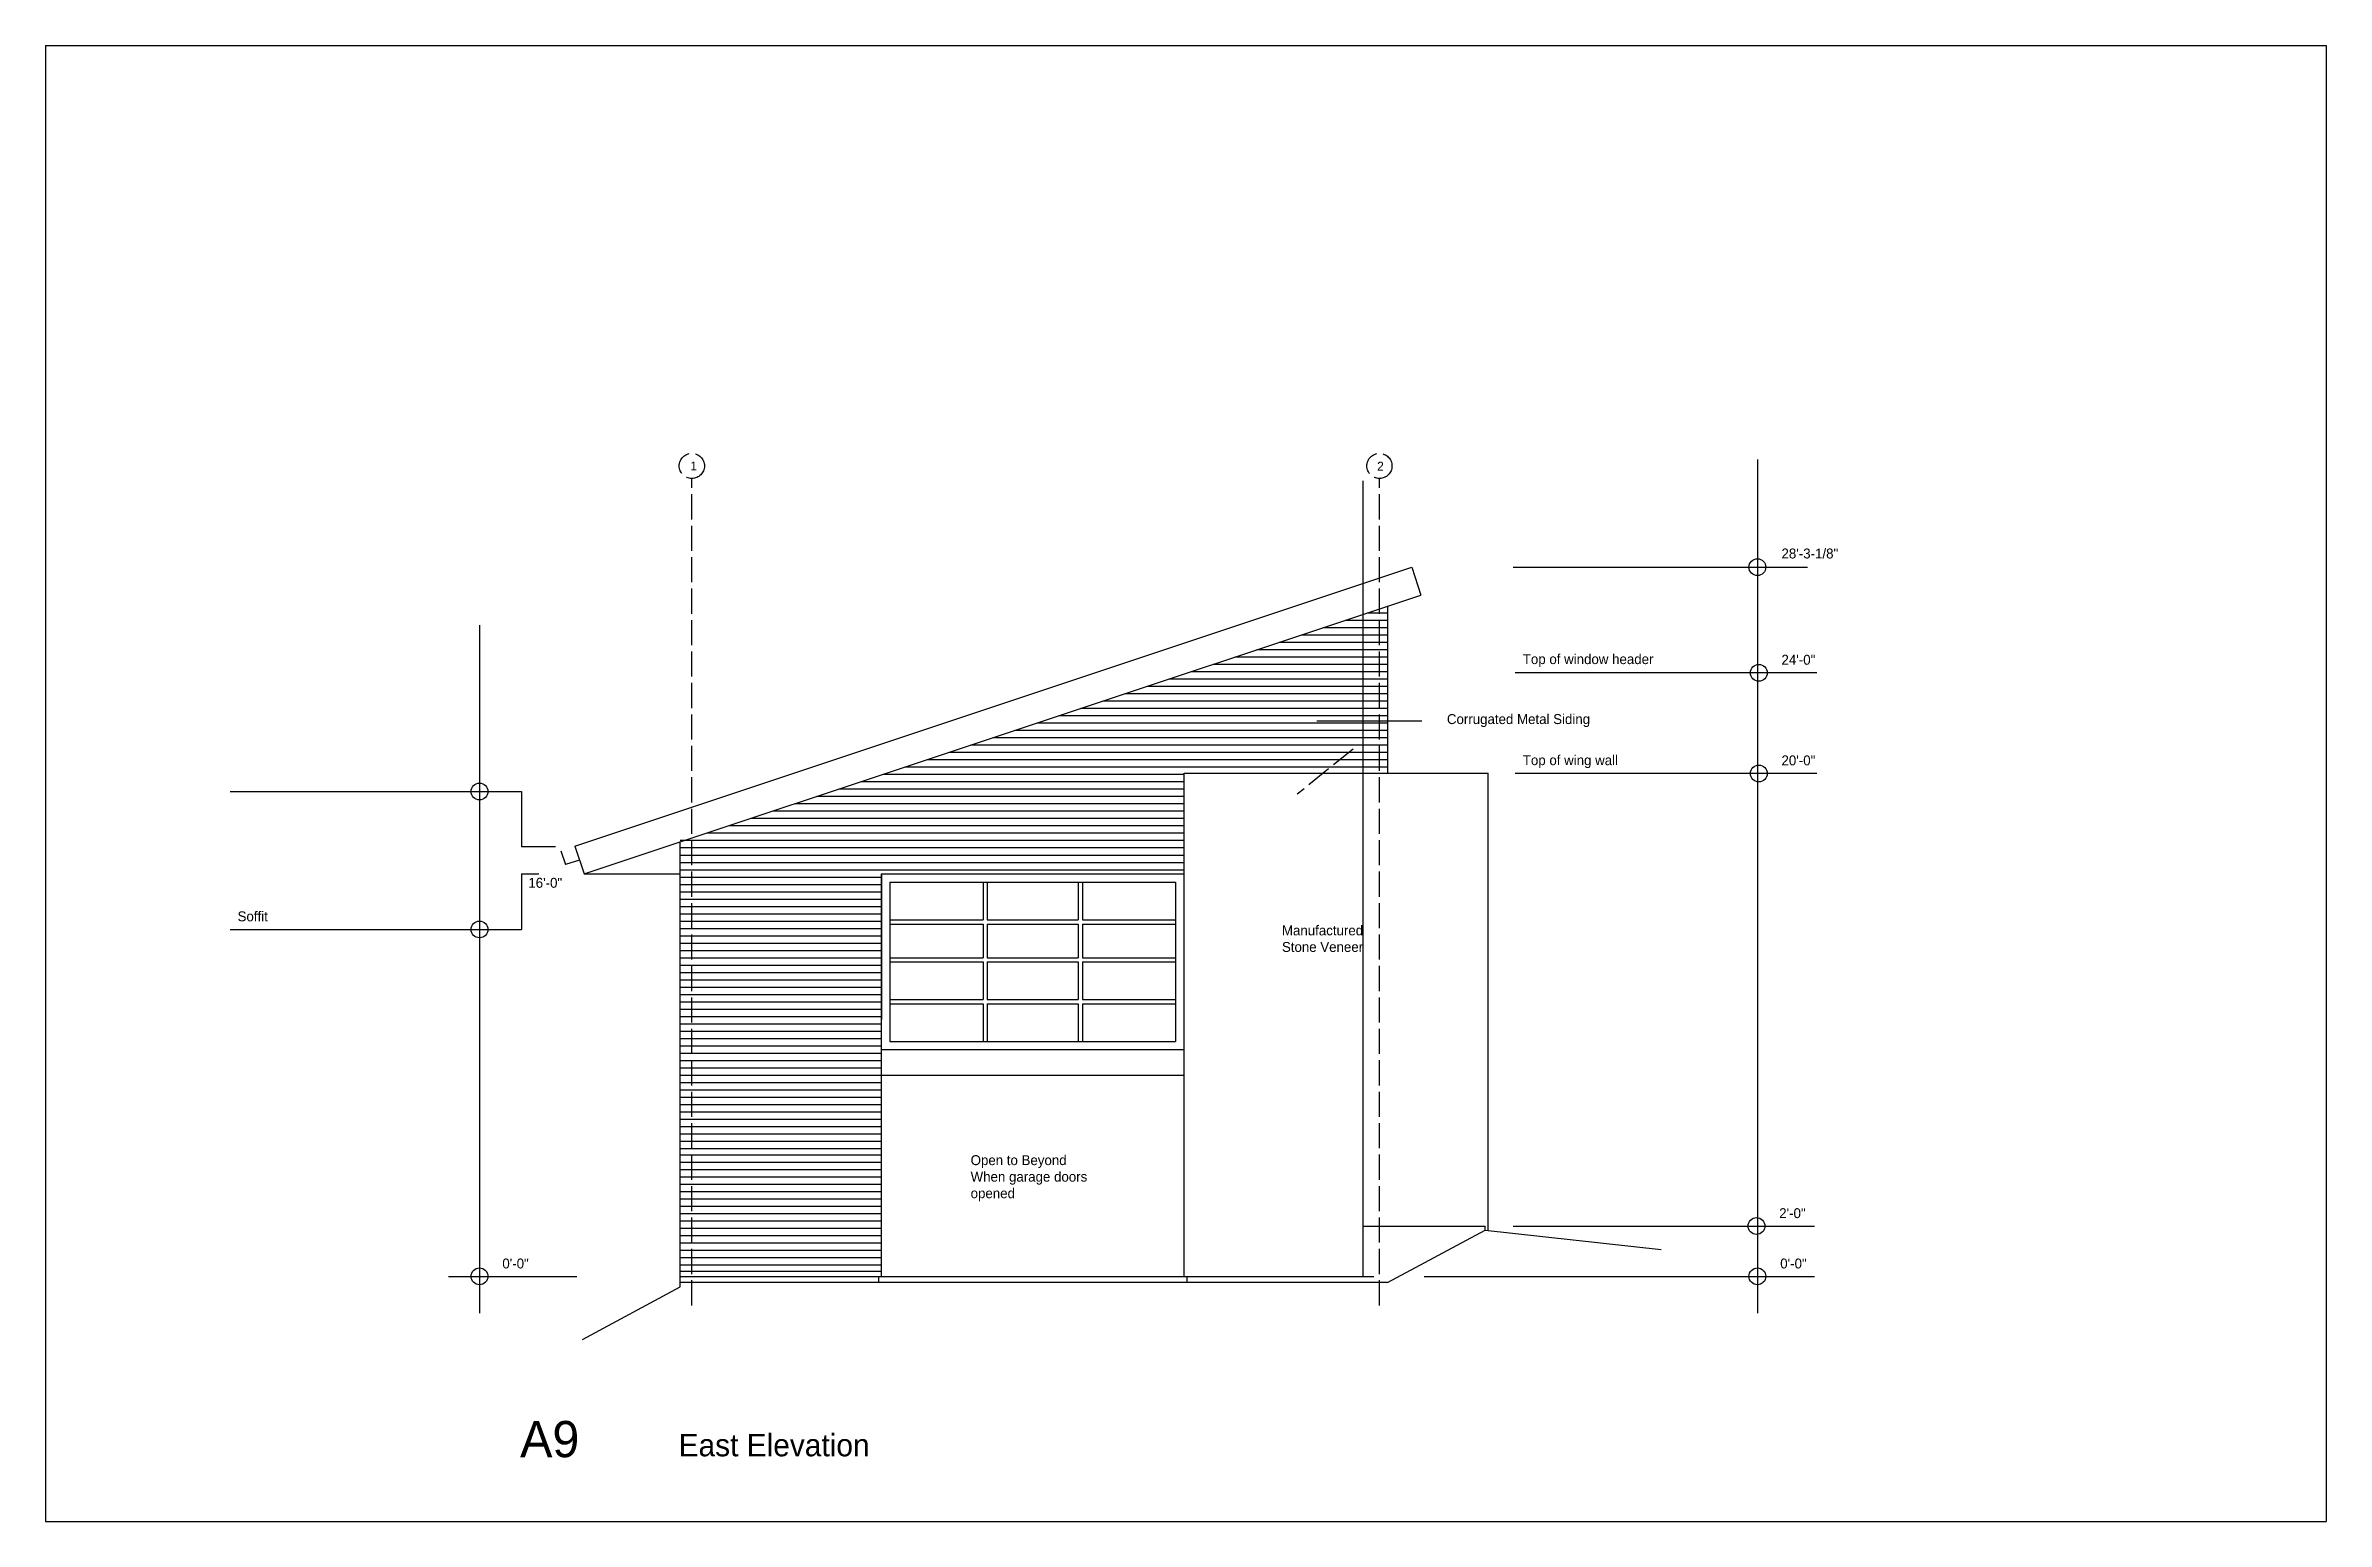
# Model space of a CAD drawing. Header units: inches. Extents: x 967 to 7331, y 452 to 3434.
# Drawn here: x 2166 to 3254, y 452 to 1156 of the extents above; entities that cross this region are included whole.
import ezdxf

# ---------------------------------------------------------------- set-up
doc = ezdxf.new("R2010")
doc.units = ezdxf.units.IN
doc.header["$MEASUREMENT"] = 0
doc.linetypes.add('ACAD_ISO02W100', pattern=[15, 12, -3])
for name, color, linetype in [('const', 7, 'Continuous'), ('e1', 7, 'Continuous'), ('e2', 251, 'Continuous'), ('glassSwing', 172, 'ACAD_ISO02W100'), ('grid', 252, 'ACAD_ISO02W100'), ('walls', 7, 'Continuous')]:
    doc.layers.add(name, color=color, linetype=linetype)

msp = doc.modelspace()

# ---------------------------------------------------------------- texts
at = {"layer": 'const', "attachment_point": 1}
for s, insert, char_height, width in [('1', (2473.6, 957.3), 4.26, 1625.197), ('2', (2801.2, 957.2), 4.26, 1625.197), ('28\'-3-1/8"', (2994.1, 915.8), 4.74, 1805.775), ('\\PTop of window header', (2870.7, 873.3), 4.736, 1805.775), ('24\'-0"', (2994.1, 865.1), 4.74, 1805.775), ('Corrugated Metal Siding', (2834.5, 836.8), 4.736, 1805.775), ('Top of wing wall', (2870.7, 817.2), 4.736, 1805.775), ('20\'-0"', (2994.1, 817.1), 4.74, 1805.775), ('16\'-0"', (2396.3, 758.7), 4.74, 1805.775), ('Soffit', (2257.6, 742.7), 4.74, 1805.775), ('Manufactured^JStone Veneer', (2755.8, 736), 4.736, 1805.775), ('Open to Beyond^JWhen garage doors^Jopened', (2607.3, 626.4), 4.736, 1805.775), ('2\'-0"', (2993, 601.1), 4.74, 1805.775), ('0\'-0"', (2383.9, 577.1), 4.74, 1805.775), ('0\'-0"', (2993.5, 577.1), 4.74, 1805.775), ('A9', (2392.4, 499.6), 17.26, 6582.049), ('East Elevation', (2468, 493.4), 10.656, 4062.993)]:
    msp.add_mtext(s, dxfattribs=dict(at, insert=insert, char_height=char_height, width=width))

# ---------------------------------------------------------------- linework, layer by layer
for p, q in [((2166, 1155.7), (3254, 1155.7)), ((2166, 1155.7), (2166, 451.7)), ((3254, 1155.7), (3254, 451.7)), ((2166, 451.7), (3254, 451.7))]:
    msp.add_line(p, q)
at = {"layer": 'e1'}
for p, q in [((2817.7, 906.9), (2822.1, 893.6)), ((2709.1, 568.6), (2709.1, 808.6)), ((2418.5, 773.8), (2422.9, 760.6)), ((2411.8, 771.6), (2414, 765)), ((2564.8, 664.6), (2564.8, 760.6)), ((2564.8, 760.6), (2709.1, 760.6)), ((2564.8, 664.6), (2709.1, 664.6)), ((2710.6, 565.6), (2710.6, 568.6))]:
    msp.add_line(p, q, dxfattribs=at)
at = {"layer": 'e2'}
for p, q in [((2982.6, 958.3), (2982.6, 551.1)), ((2794.6, 592.6), (2794.6, 948.1)), ((2866.1, 906.9), (3006.5, 906.9)), ((2785.9, 881.6), (2806.3, 881.6)), ((2796.4, 885.1), (2806.3, 885.1)), ((2373, 879.2), (2373, 551.1)), ((2754.4, 871.1), (2806.3, 871.1)), ((2764.9, 874.6), (2806.3, 874.6)), ((2775.4, 878.1), (2806.3, 878.1)), ((2722.9, 860.6), (2806.3, 860.6)), ((2733.4, 864.1), (2806.3, 864.1)), ((2743.9, 867.6), (2806.3, 867.6)), ((2691.4, 850.1), (2806.3, 850.1)), ((2701.9, 853.6), (2806.3, 853.6)), ((2712.4, 857.1), (2806.3, 857.1)), ((2867.1, 856.6), (3010.9, 856.6)), ((2659.9, 839.6), (2806.3, 839.6)), ((2670.4, 843.1), (2806.3, 843.1)), ((2680.9, 846.6), (2806.3, 846.6)), ((2628.4, 829.1), (2806.3, 829.1)), ((2638.9, 832.6), (2806.3, 832.6)), ((2649.4, 836.1), (2806.3, 836.1)), ((2596.9, 818.6), (2806.3, 818.6)), ((2607.4, 822.1), (2806.3, 822.1)), ((2617.9, 825.6), (2806.3, 825.6)), ((2565.4, 808.1), (2709.1, 808.1)), ((2575.9, 811.6), (2806.3, 811.6)), ((2586.4, 815.1), (2806.3, 815.1)), ((2867.1, 808.6), (3010.9, 808.6)), ((2254, 799.9), (2393.1, 799.9)), ((2393.1, 799.9), (2393.1, 773.5)), ((2533.9, 797.6), (2709.1, 797.6)), ((2544.4, 801.1), (2709.1, 801.1)), ((2554.9, 804.6), (2709.1, 804.6)), ((2491.9, 783.6), (2709.1, 783.6)), ((2502.4, 787.1), (2709.1, 787.1)), ((2512.9, 790.6), (2709.1, 790.6)), ((2523.4, 794.1), (2709.1, 794.1)), ((2409.3, 773.5), (2393.1, 773.5)), ((2468.8, 776.6), (2709.1, 776.6)), ((2468.8, 760.6), (2468.8, 775.9)), ((2468.8, 773.1), (2709.1, 773.1)), ((2481.4, 780.1), (2709.1, 780.1)), ((2468.8, 769.6), (2709.1, 769.6)), ((2468.8, 766.1), (2709.1, 766.1)), ((2468.8, 762.6), (2709.1, 762.6)), ((2393.1, 760.6), (2401.3, 760.6)), ((2393.1, 760.6), (2393.1, 734.1)), ((2468.8, 759.1), (2564.8, 759.1)), ((2468.8, 755.6), (2564.8, 755.6)), ((2468.8, 752.1), (2564.8, 752.1)), ((2564.8, 760.6), (2564.8, 691.1)), ((2564.8, 760.6), (2695.8, 760.6)), ((2564.8, 760.6), (2695.8, 760.6)), ((2568.8, 756.6), (2568.8, 680.6)), ((2568.8, 756.6), (2705.1, 756.6)), ((2613.2, 756.6), (2613.2, 738.6)), ((2615.2, 756.6), (2615.2, 738.6)), ((2658.6, 756.6), (2658.6, 738.6)), ((2660.6, 756.6), (2660.6, 738.6)), ((2705.1, 756.6), (2705.1, 680.6)), ((2468.8, 748.6), (2564.8, 748.6)), ((2468.8, 745.1), (2564.8, 745.1)), ((2468.8, 741.6), (2564.8, 741.6)), ((2254, 734.1), (2393.1, 734.1)), ((2468.8, 738.1), (2564.8, 738.1)), ((2468.8, 734.6), (2564.8, 734.6)), ((2468.8, 731.1), (2564.8, 731.1)), ((2568.8, 738.6), (2613.2, 738.6)), ((2568.8, 736.6), (2613.2, 736.6)), ((2613.2, 736.6), (2613.2, 720.6)), ((2615.2, 738.6), (2658.6, 738.6)), ((2615.2, 736.6), (2658.6, 736.6)), ((2615.2, 736.6), (2615.2, 720.6)), ((2658.6, 736.6), (2658.6, 720.6)), ((2660.6, 738.6), (2705.1, 738.6)), ((2660.6, 736.6), (2705.1, 736.6)), ((2660.6, 736.6), (2660.6, 720.6)), ((2468.8, 727.6), (2564.8, 727.6)), ((2468.8, 724.1), (2564.8, 724.1)), ((2468.8, 720.6), (2564.8, 720.6)), ((2568.8, 720.6), (2613.2, 720.6)), ((2568.8, 718.6), (2613.2, 718.6)), ((2613.2, 718.6), (2613.2, 700.6)), ((2615.2, 720.6), (2658.6, 720.6)), ((2615.2, 718.6), (2658.6, 718.6)), ((2615.2, 718.6), (2615.2, 700.6)), ((2658.6, 718.6), (2658.6, 700.6)), ((2660.6, 720.6), (2705.1, 720.6)), ((2660.6, 718.6), (2705.1, 718.6)), ((2660.6, 718.6), (2660.6, 700.6)), ((2468.8, 717.1), (2564.8, 717.1)), ((2468.8, 713.6), (2564.8, 713.6)), ((2468.8, 710.1), (2564.8, 710.1)), ((2468.8, 706.6), (2564.8, 706.6)), ((2468.8, 703.1), (2564.8, 703.1)), ((2468.8, 699.6), (2564.8, 699.6)), ((2568.8, 700.6), (2613.2, 700.6)), ((2568.8, 698.6), (2613.2, 698.6)), ((2613.2, 698.6), (2613.2, 680.6)), ((2615.2, 700.6), (2658.6, 700.6)), ((2615.2, 698.6), (2658.6, 698.6)), ((2615.2, 698.6), (2615.2, 680.6)), ((2658.6, 698.6), (2658.6, 680.6)), ((2660.6, 700.6), (2705.1, 700.6)), ((2660.6, 698.6), (2660.6, 680.6)), ((2660.6, 698.6), (2705.1, 698.6)), ((2468.8, 696.1), (2564.8, 696.1)), ((2468.8, 692.6), (2564.8, 692.6)), ((2468.8, 689.1), (2564.8, 689.1)), ((2468.8, 685.6), (2564.8, 685.6)), ((2468.8, 682.1), (2564.8, 682.1)), ((2468.8, 678.6), (2564.8, 678.6)), ((2468.8, 675.1), (2564.8, 675.1)), ((2709.1, 676.6), (2564.8, 676.6)), ((2568.8, 680.6), (2705.1, 680.6)), ((2468.8, 671.6), (2564.8, 671.6)), ((2468.8, 668.1), (2564.8, 668.1)), ((2468.8, 664.6), (2564.8, 664.6)), ((2468.8, 661.1), (2564.8, 661.1)), ((2468.8, 657.6), (2564.8, 657.6)), ((2468.8, 654.1), (2564.8, 654.1)), ((2468.8, 650.6), (2564.8, 650.6)), ((2468.8, 647.1), (2564.8, 647.1)), ((2468.8, 643.6), (2564.8, 643.6)), ((2468.8, 640.1), (2564.8, 640.1)), ((2468.8, 636.6), (2564.8, 636.6)), ((2468.8, 633.1), (2564.8, 633.1)), ((2468.8, 629.6), (2564.8, 629.6)), ((2468.8, 626.6), (2564.8, 626.6)), ((2468.8, 623.1), (2564.8, 623.1)), ((2468.8, 619.6), (2564.8, 619.6)), ((2468.8, 616.1), (2564.8, 616.1)), ((2468.8, 612.6), (2564.8, 612.6)), ((2468.8, 609.1), (2564.8, 609.1)), ((2468.8, 605.6), (2564.8, 605.6)), ((2468.8, 602.1), (2564.8, 602.1)), ((2468.8, 598.6), (2564.8, 598.6)), ((2468.8, 595.1), (2564.8, 595.1)), ((2468.8, 591.6), (2564.8, 591.6)), ((2468.8, 588.1), (2564.8, 588.1)), ((2794.6, 592.6), (2852.8, 592.6)), ((2794.6, 568.6), (2794.6, 592.6)), ((2823.7, 592.6), (2842.1, 592.6)), ((2866.1, 592.6), (3009.8, 592.6)), ((2468.8, 584.6), (2564.8, 584.6)), ((2468.8, 581.1), (2564.8, 581.1)), ((2468.8, 577.6), (2564.8, 577.6)), ((2358.3, 568.6), (2419.4, 568.6)), ((2468.8, 574.1), (2564.8, 574.1)), ((2468.8, 571.1), (2564.8, 571.1)), ((2468.8, 568.6), (2710.3, 568.6)), ((2563.4, 568.6), (2563.4, 565.6)), ((2710.3, 568.6), (2794.6, 568.6)), ((2710.3, 568.6), (2799.7, 568.6)), ((2823.7, 568.6), (3009.8, 568.6))]:
    msp.add_line(p, q, dxfattribs=at)
for centre in [(2982.6, 906.9), (2983.3, 856.5), (2983.3, 808.5), (2373, 799.9), (2373, 734.1), (2982.2, 592.6), (2373, 568.6), (2982.6, 568.6)]:
    msp.add_circle(centre, 4, dxfattribs=at)
at = {"layer": 'glassSwing'}
msp.add_line((2789.7, 820.1), (2763.1, 798.6), dxfattribs=at)
msp.add_line((2789.7, 820.1), (2763.1, 798.6), dxfattribs=at)
at = {"layer": 'grid'}
for p, q in [((2474.3, 554.7), (2474.3, 949.2)), ((2802.3, 554.7), (2802.3, 949.2))]:
    msp.add_line(p, q, dxfattribs=at)
for centre in [(2474.3, 955.2), (2802.3, 955.2)]:
    msp.add_circle(centre, 6, dxfattribs=at)
at = {"layer": 'walls'}
for p, q in [((2418.5, 773.8), (2817.7, 906.9)), ((2422.9, 760.6), (2822.1, 893.6)), ((2806.3, 808.6), (2806.3, 888.4)), ((2822.5, 833.4), (2772.5, 833.4)), ((2709.1, 808.6), (2854.1, 808.6)), ((2854.1, 590.5), (2854.1, 808.6)), ((2420.7, 767.2), (2414, 765)), ((2422.9, 760.6), (2468.8, 760.6)), ((2446.8, 760.6), (2468.8, 760.6)), ((2468.8, 563.6), (2468.8, 760.6)), ((2564.8, 568.6), (2564.8, 664.6)), ((2806.1, 565.6), (2852.8, 590.6)), ((2852.8, 590.6), (2852.8, 592.6)), ((2852.8, 590.6), (2936.7, 581.4)), ((2422.1, 538.5), (2468.8, 563.6)), ((2806.1, 565.6), (2468.8, 565.6))]:
    msp.add_line(p, q, dxfattribs=at)

msp.set_redraw_order([(e.dxf.handle, doc.entitydb.next_handle()) for e in msp.query("TEXT MTEXT ATTDEF DIMENSION ARC_DIMENSION")])  # texts and dimensions are drawn at this point

doc.saveas('drawing.dxf')
